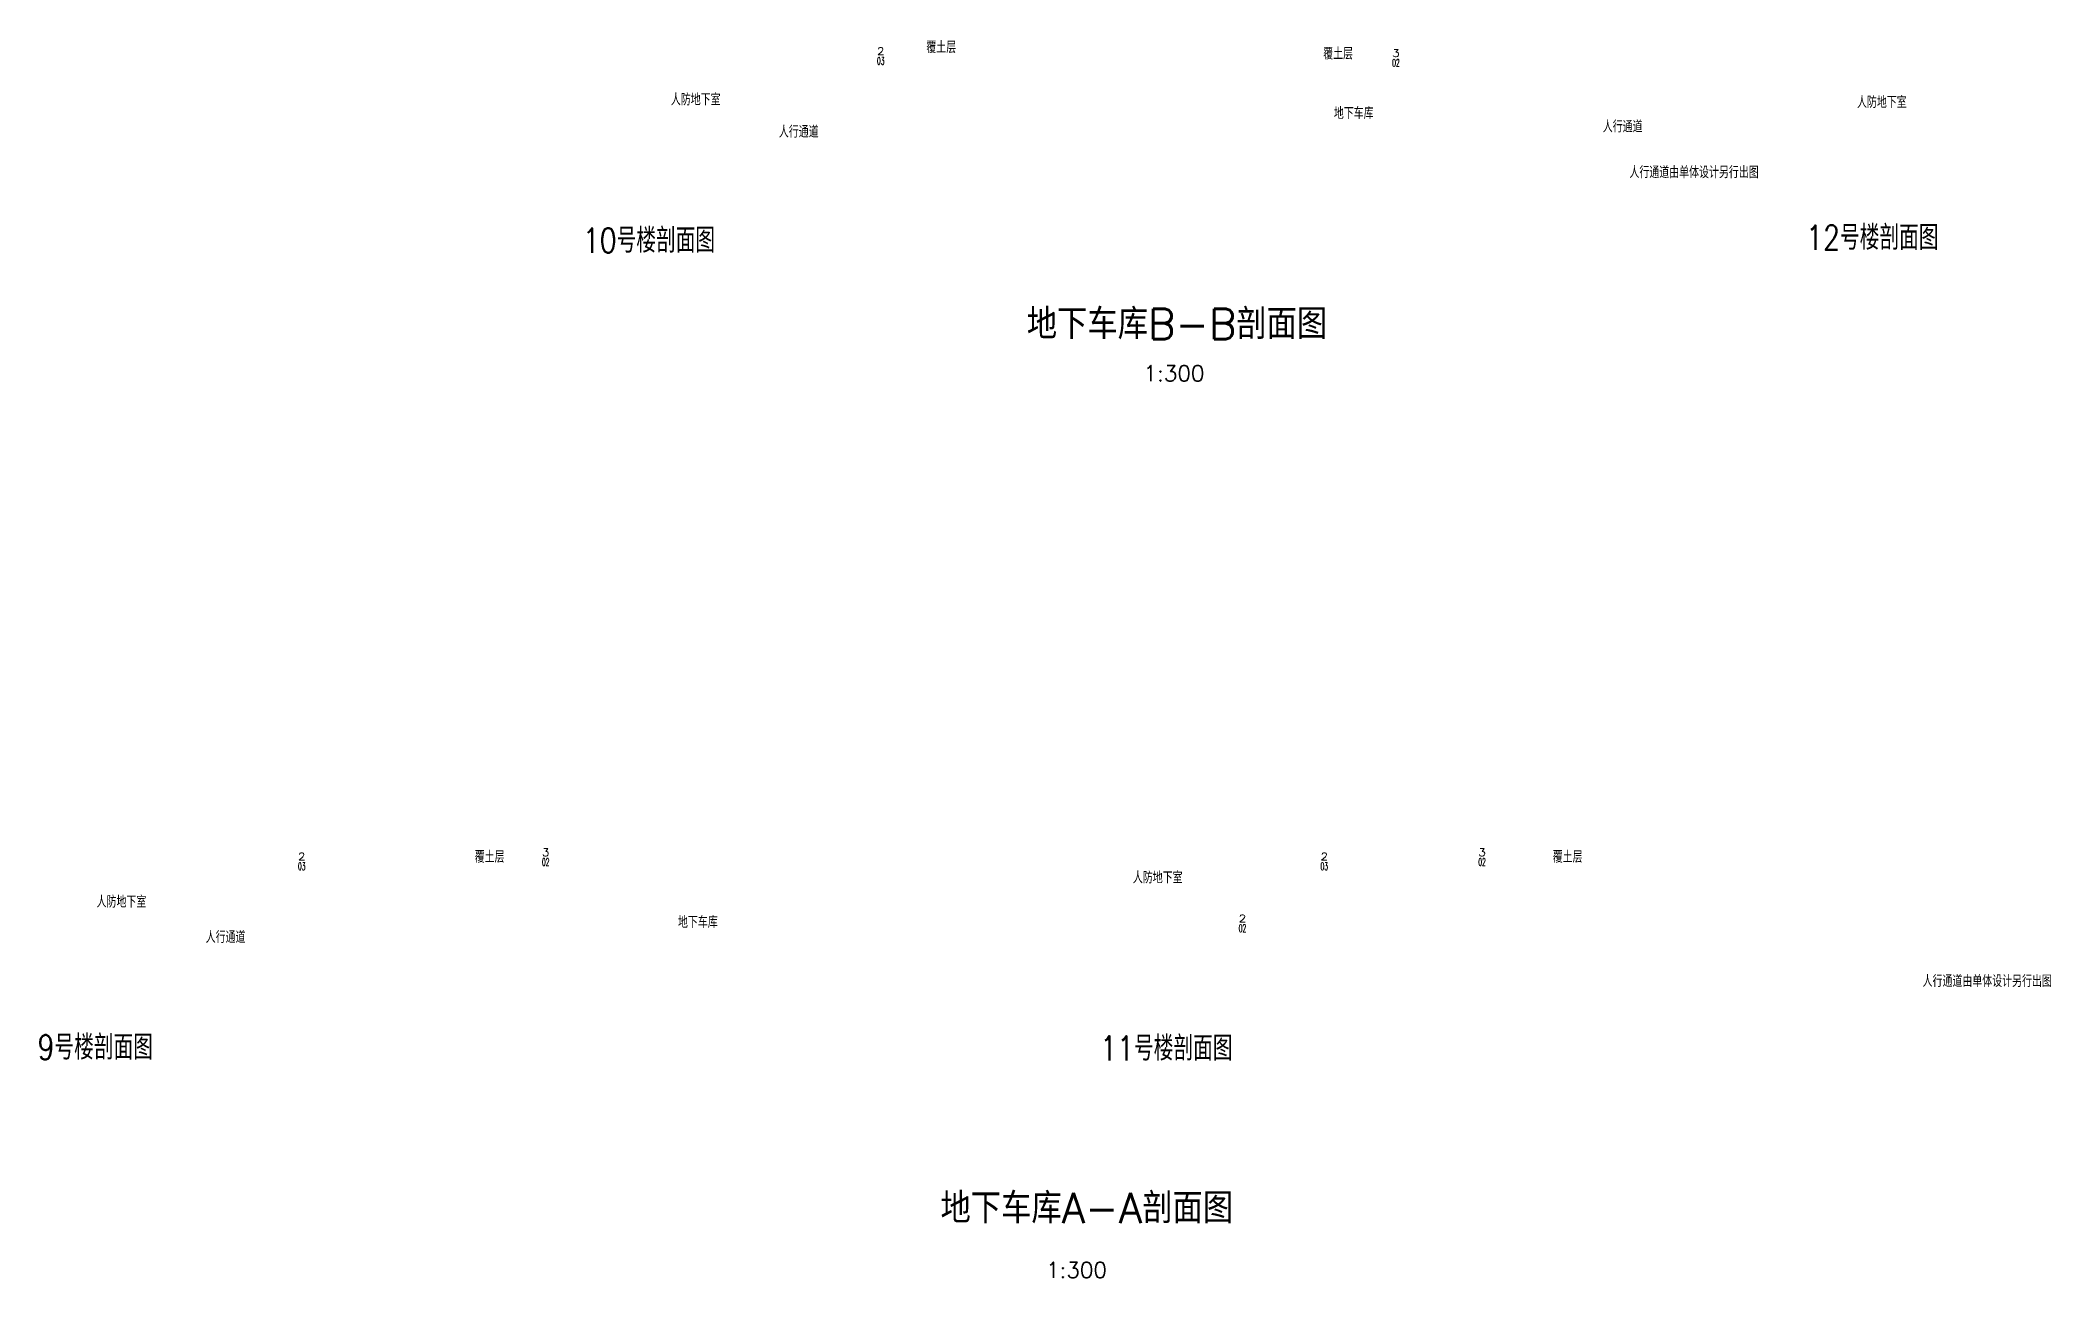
# Model space of a CAD drawing. Extents: x -542930 to 249594, y -301235 to 84515.
# Drawn here: x -104589 to 22458, y -76689 to 1731 of the extents above; entities that cross this region are included whole.
import ezdxf
from ezdxf.enums import TextEntityAlignment as Align

# ---------------------------------------------------------------- set-up
doc = ezdxf.new("R2010")
doc.units = 0
doc.header["$LTSCALE"] = 1000
doc.header["$MEASUREMENT"] = 0
doc.layers.get('0').update_dxf_attribs({"linetype": 'CONTINUOUS'})
doc.layers.add('A-CH-TEXT', color=2, linetype='CONTINUOUS')
doc.layers.add('A-EN-TEXT', color=4, linetype='CONTINUOUS')
doc.styles.add('COMP', font='complex', dxfattribs={"bigfont": 'hztxt'})
doc.styles.add('HZXY', font='romans.shx', dxfattribs={"width": 0.8, "bigfont": 'hztxt.shx'})

msp = doc.modelspace()

# ---------------------------------------------------------------- texts
at = {"style": 'COMP'}
for tag, text, width, p, p2 in [('03', '-', 0.617647, (-51554.389, 174.32), (-51078.389, 174.32)), ('2', '1', 1.5, (-51554.389, 790.32), (-51078.389, 790.32)), ('02', '-', 0.617647, (-18907.371, 53.92), (-18431.371, 53.92)), ('3', '1', 1.5, (-18907.371, 669.92), (-18431.371, 669.92)), ('3', '1', 1.5, (-72787.083, -49965.389), (-72311.083, -49965.389)), ('3', '1', 1.5, (-13447.95, -49965.389), (-12971.95, -49965.389)), ('03', '-', 0.617647, (-88246.631, -50849.521), (-87770.631, -50849.521)), ('2', '1', 1.5, (-88246.631, -50233.521), (-87770.631, -50233.521)), ('02', '-', 0.617647, (-72787.083, -50581.389), (-72311.083, -50581.389)), ('03', '-', 0.617647, (-23446.631, -50849.521), (-22970.631, -50849.521)), ('2', '1', 1.5, (-23446.631, -50233.521), (-22970.631, -50233.521)), ('02', '-', 0.617647, (-13447.95, -50581.389), (-12971.95, -50581.389)), ('02', '-', 0.617647, (-28630.434, -54777.002), (-28154.434, -54777.002)), ('2', '1', 1.5, (-28630.434, -54161.002), (-28154.434, -54161.002))]:
    msp.add_attdef(tag, text=text, height=476, dxfattribs=dict(at, width=width)).set_placement(p, p2, align=Align.FIT)
at = {"layer": 'A-CH-TEXT', "style": 'HZXY', "width": 0.8}
for s, p in [('覆土层', (-48427.228, 905.707, 150)), ('覆土层', (-23277.932, 503.972, 150)), ('人防地下室', (-64617.998, -2408.005, 150)), ('地下车库', (-22603.041, -3275.355, 150)), ('人防地下室', (10551.971, -2576.641, 150)), ('人行通道', (-57774.004, -4449.552, 150)), ('人行通道', (-5559.56, -4119.05, 150)), ('人行通道由单体设计另行出图', (-3869.693, -7017.016, 150)), ('覆土层', (-77045.805, -50384.611, 150)), ('覆土层', (-8730.096, -50384.611, 150)), ('人防地下室', (-35339.891, -51700.483, 150)), ('人防地下室', (-101010.241, -53231.846, 150)), ('地下车库', (-64166.655, -54523.478, 150)), ('人行通道', (-94093.886, -55473.393, 150)), ('人行通道由单体设计另行出图', (14707.588, -58257.452, 150))]:
    msp.add_text(s, height=750, dxfattribs=at).set_placement(p)
at = {"layer": 'A-CH-TEXT', "style": 'HZXY'}
for s, height, p in [('地下车库B-B剖面图', 1920, (-42058.593, -17213.355)), ('1:300', 1000, (-34661.583, -19881.835)), ('地下车库A-A剖面图', 1920, (-47528.216, -73224.968)), ('1:300', 1000, (-40841.77, -76689.233))]:
    msp.add_text(s, height=height, dxfattribs=at).set_placement(p)
at = {"layer": 'A-EN-TEXT', "style": 'HZXY', "width": 0.8}
for s, p in [('10号楼剖面图', (-66002.852, -11737.391)), ('12号楼剖面图', (11523.453, -11556.329)), ('9号楼剖面图', (-101095.093, -62858.704)), ('11号楼剖面图', (-33215.247, -62922.365))]:
    msp.add_text(s, height=1560, dxfattribs=at).set_placement(p, align=Align.CENTER)

doc.saveas('drawing.dxf')
